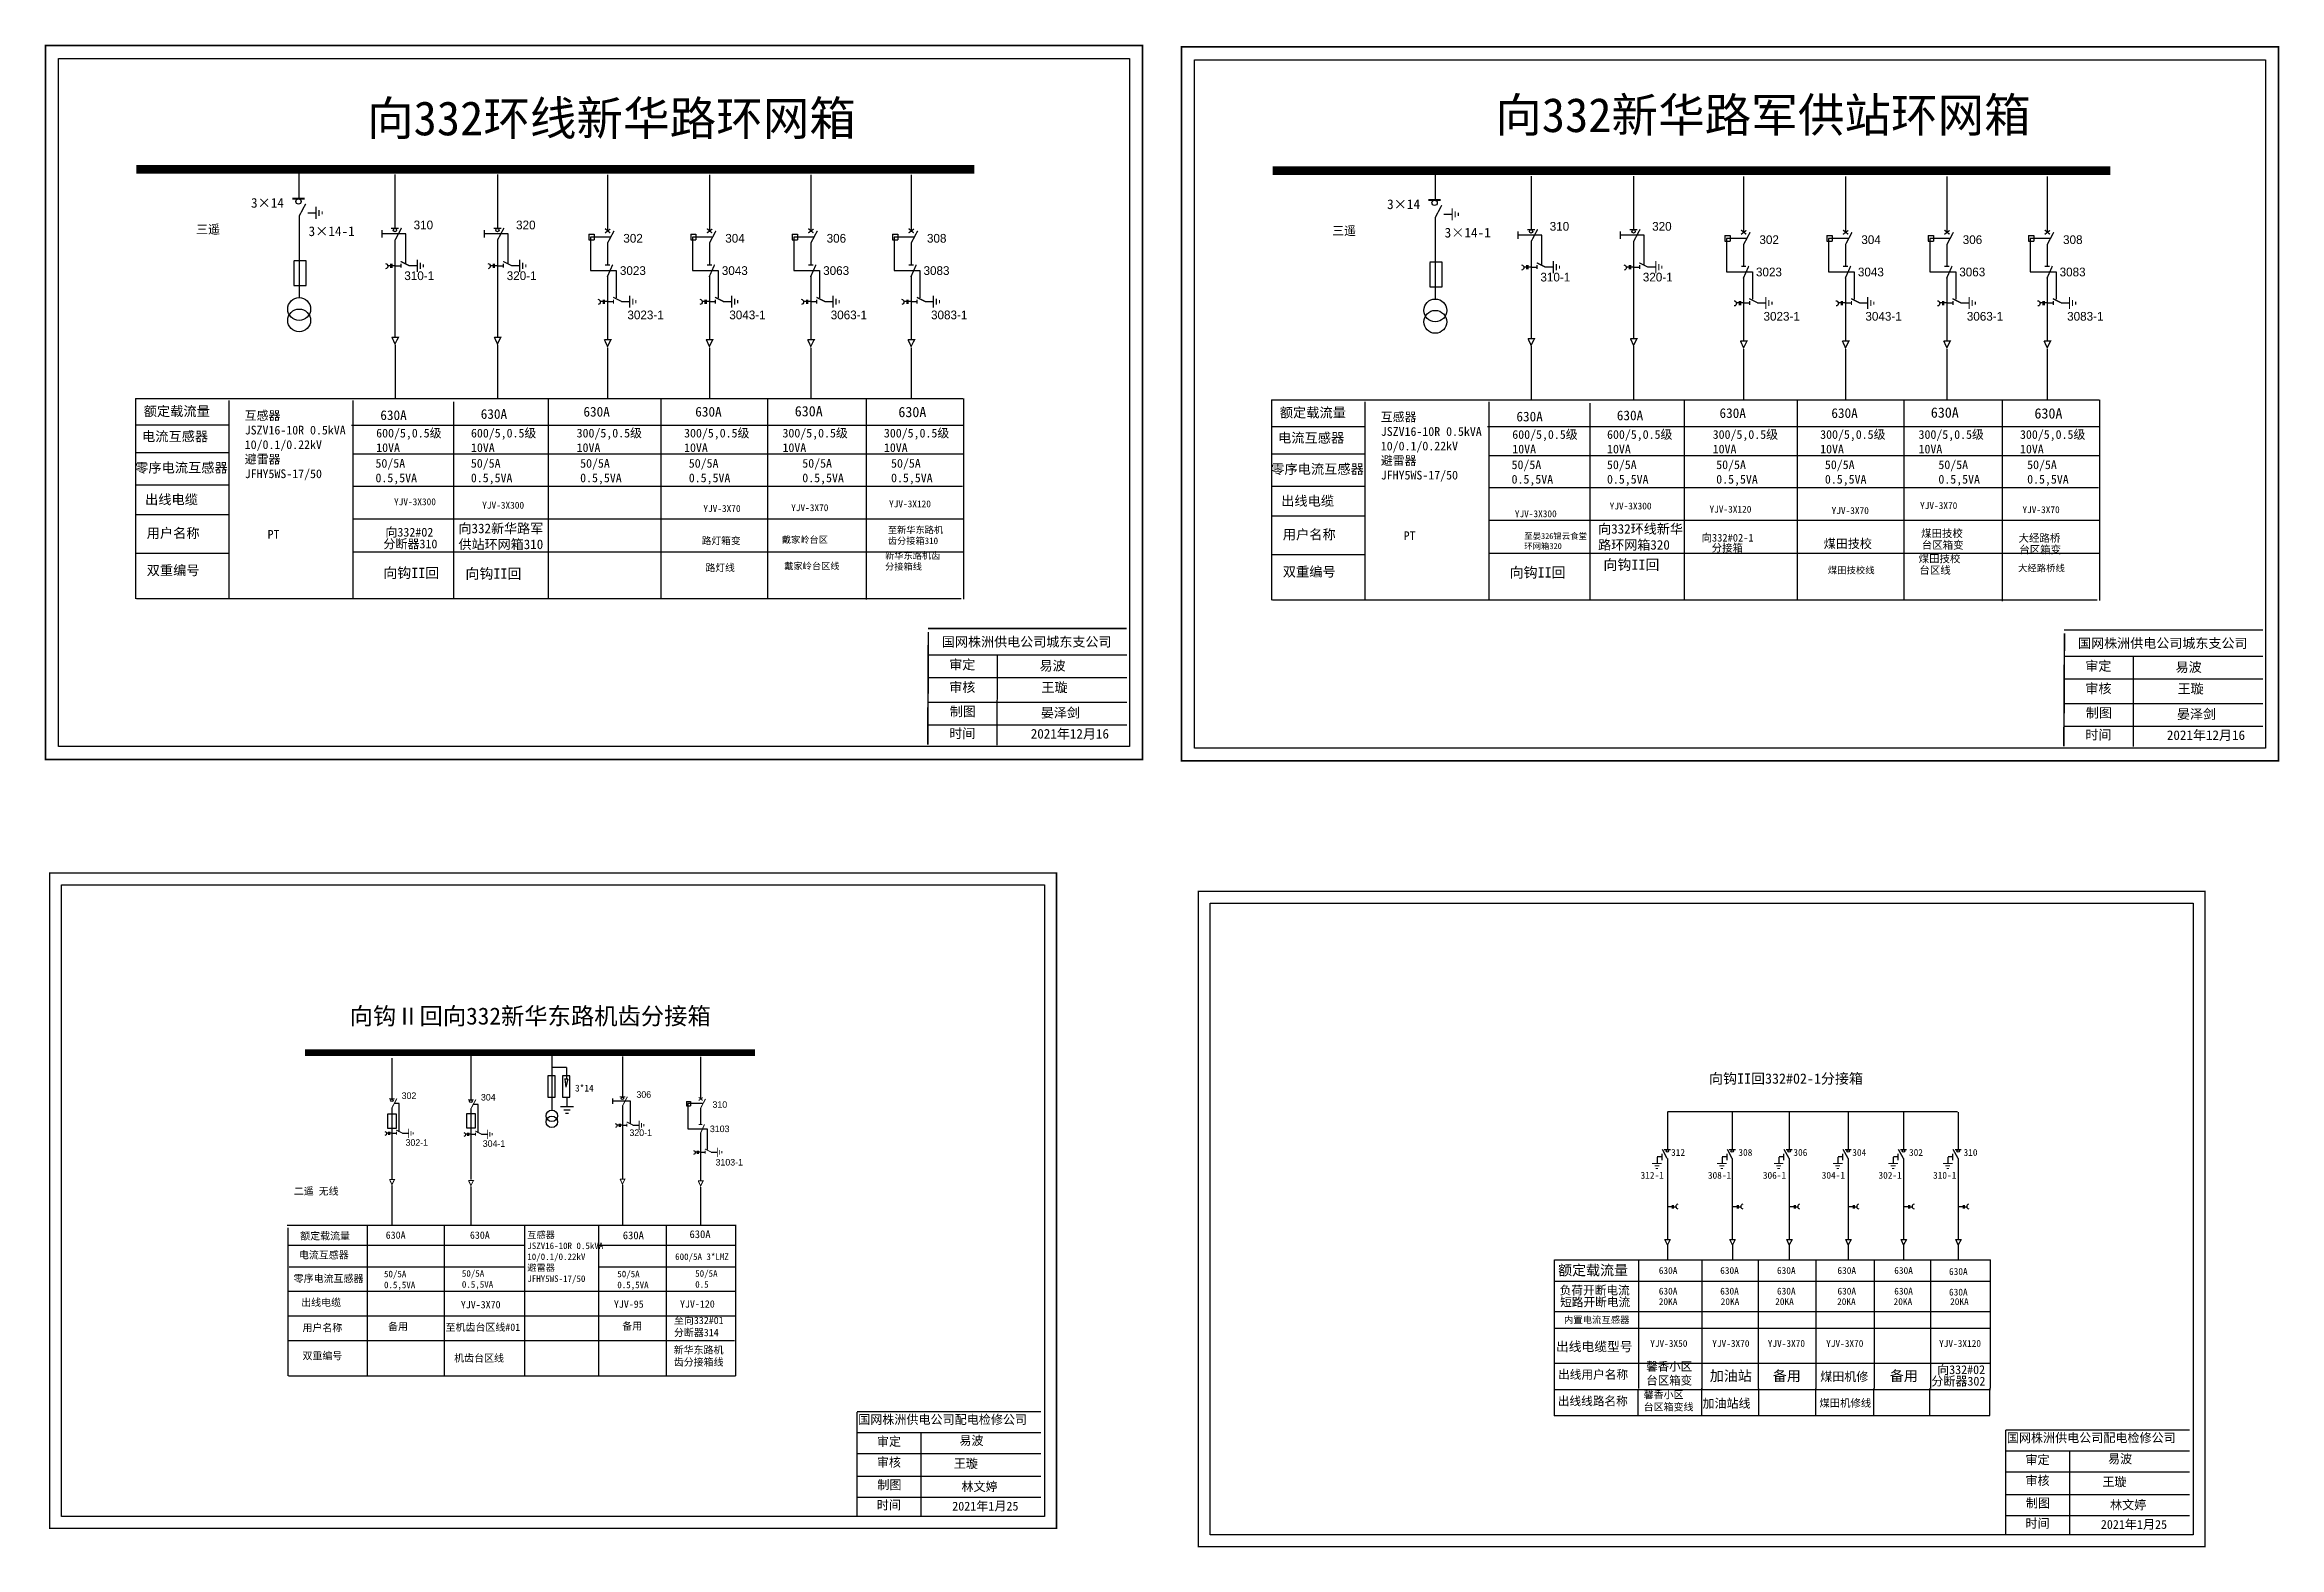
# Model space of a CAD drawing. Extents: x 540.1 to 639.8, y -249.6 to -182.5.
import ezdxf

# ---------------------------------------------------------------- set-up
doc = ezdxf.new("R2010")
doc.units = 0
doc.header["$LTSCALE"] = 0.774411
doc.linetypes.add('ACAD_ISO02W100', pattern=[15, 12, -3])
doc.linetypes.add('CENTER', pattern=[50.8, 31.75, -6.35, 6.35, -6.35])
doc.layers.get('0').update_dxf_attribs({"linetype": 'CONTINUOUS'})
doc.layers.get('DEFPOINTS').update_dxf_attribs({"linetype": 'CONTINUOUS'})
doc.layers.add('2', color=7, linetype='CONTINUOUS')
doc.styles.add('HZ', font='')
doc.styles.add('hztxt_txtstyle_0.00_0_0', font='simkai.ttf')
doc.styles.add('hztxt_txtstyle_1.80_0_0', font='', dxfattribs={"height": 1.8, "bigfont": 'hztxt.shx'})
doc.styles.add('hztxt_txtstyle_2.70_0_0', font='simkai.ttf', dxfattribs={"height": 2.7})
doc.styles.add('KaiTi_GB2312_txtstyle_1.09_0_0', font='simkai_0.ttf', dxfattribs={"height": 1.0944})
doc.styles.get("Standard").update_dxf_attribs({"font": '', "height": 2.5})
doc.styles.add('STYLE1', font='txt.shx', dxfattribs={"height": 2.6})
doc.styles.add('字体', font='simkai_0.ttf', dxfattribs={"height": 2.5})
doc.styles.get('HZ').set_extended_font_data('SimSun')
doc.styles.get('hztxt_txtstyle_1.80_0_0').set_extended_font_data('hztxt')
doc.styles.get('Standard').set_extended_font_data('SimSun')

msp = doc.modelspace()

# ---------------------------------------------------------------- texts
at = {"color": 0, "linetype": 'Continuous', "style": 'hztxt_txtstyle_2.70_0_0'}
for s, p in [('3×14', (549.293, -189.781)), ('3×14', (599.984, -189.842)), ('3×14-1', (551.862, -191.048)), ('3×14-1', (602.552, -191.11))]:
    msp.add_text(s, height=0.4327, dxfattribs=at).set_placement(p)
at = {"color": 0, "style": 'hztxt_txtstyle_1.80_0_0'}
for s, p in [('310', (556.55, -190.747)), ('320', (561.121, -190.747)), ('310', (607.241, -190.808)), ('320', (611.812, -190.808)), ('302', (565.907, -191.341)), ('304', (570.455, -191.341)), ('306', (574.978, -191.341)), ('308', (579.455, -191.341)), ('302', (616.598, -191.403)), ('304', (621.145, -191.403)), ('306', (625.669, -191.403)), ('308', (630.146, -191.403)), ('3023', (565.754, -192.783)), ('3043', (570.301, -192.783)), ('3063', (574.824, -192.783)), ('3083', (579.301, -192.783)), ('310-1', (556.135, -193.011)), ('320-1', (560.705, -193.011)), ('310-1', (606.825, -193.073)), ('320-1', (611.396, -193.073)), ('3023', (616.444, -192.845)), ('3043', (620.991, -192.845)), ('3063', (625.515, -192.845)), ('3083', (629.992, -192.845)), ('3023-1', (566.089, -194.761)), ('3043-1', (570.636, -194.761)), ('3063-1', (575.16, -194.761)), ('3083-1', (579.636, -194.761)), ('3023-1', (616.78, -194.823)), ('3043-1', (621.327, -194.823)), ('3063-1', (625.851, -194.823)), ('3083-1', (630.327, -194.823))]:
    msp.add_text(s, height=0.3894, dxfattribs=at).set_placement(p)
for s, height, p in [('YJV-3X300', 0.3054, (555.676, -203.058)), ('YJV-3X300', 0.3054, (559.61, -203.213)), ('YJV-3X70', 0.3054, (569.477, -203.357)), ('YJV-3X70', 0.3054, (573.395, -203.323)), ('YJV-3X120', 0.3054, (577.762, -203.152)), ('YJV-3X300', 0.3054, (605.684, -203.593)), ('YJV-3X300', 0.3054, (609.914, -203.248)), ('YJV-3X120', 0.3054, (614.37, -203.39)), ('YJV-3X70', 0.3054, (619.818, -203.451)), ('YJV-3X70', 0.3054, (623.765, -203.228)), ('YJV-3X70', 0.3054, (628.333, -203.411)), ('向332#02', 0.3927, (555.289, -204.46)), ('向332#02-1', 0.3417, (614.014, -204.682)), ('煤田技校', 0.3417, (623.811, -204.489)), ('大经路桥', 0.3417, (628.16, -204.697)), ('分断器310', 0.3927, (555.203, -204.983)), ('分接箱', 0.3417, (614.468, -205.136)), ('煤田技校', 0.3927, (619.469, -204.976)), ('煤田技校', 0.3417, (623.701, -205.611)), ('台区箱变', 0.3417, (623.844, -205.005)), ('台区箱变', 0.3417, (628.193, -205.213)), ('煤田技校线', 0.2981, (619.651, -206.107)), ('台区线', 0.3417, (623.735, -206.127)), ('大经路桥线', 0.2981, (628.137, -206.015)), ('3*14', 0.3054, (563.752, -229.225)), ('312', 0.3054, (612.656, -232.097)), ('308', 0.3054, (615.659, -232.097)), ('306', 0.3054, (618.113, -232.097)), ('304', 0.3054, (620.74, -232.097)), ('302', 0.3054, (623.271, -232.097)), ('310', 0.3054, (625.705, -232.097)), ('312-1', 0.3054, (611.294, -233.118)), ('308-1', 0.3054, (614.298, -233.118)), ('306-1', 0.3054, (616.751, -233.118)), ('304-1', 0.3054, (619.378, -233.118)), ('302-1', 0.3054, (621.909, -233.118)), ('310-1', 0.3054, (624.343, -233.118)), ('630A', 0.3054, (612.108, -237.366)), ('630A', 0.3054, (614.847, -237.366)), ('630A', 0.3054, (617.381, -237.366)), ('630A', 0.3054, (620.078, -237.366)), ('630A', 0.3054, (622.613, -237.366)), ('630A', 0.3054, (625.057, -237.41)), ('630A', 0.3054, (612.108, -238.286)), ('630A', 0.3054, (614.847, -238.286)), ('630A', 0.3054, (617.381, -238.286)), ('630A', 0.3054, (620.078, -238.286)), ('630A', 0.3054, (622.613, -238.286)), ('630A', 0.3054, (625.057, -238.33)), ('YJV-3X70', 0.3258, (558.656, -238.9)), ('20KA', 0.3054, (612.108, -238.754)), ('20KA', 0.3054, (614.869, -238.754)), ('20KA', 0.3054, (617.3, -238.754)), ('20KA', 0.3054, (620.062, -238.754)), ('20KA', 0.3054, (622.583, -238.754)), ('20KA', 0.3054, (625.104, -238.754)), ('YJV-3X50', 0.3054, (611.724, -240.621)), ('YJV-3X70', 0.3054, (614.492, -240.621)), ('YJV-3X70', 0.3054, (616.97, -240.621)), ('YJV-3X70', 0.3054, (619.575, -240.621)), ('YJV-3X120', 0.3054, (624.614, -240.621)), ('煤田机修', 0.3927, (619.313, -242.146)), ('分断器302', 0.3927, (624.271, -242.349)), ('向332#02', 0.3927, (624.528, -241.836)), ('加油站线', 0.3927, (614.058, -243.342)), ('煤田机修线', 0.3394, (619.271, -243.297))]:
    msp.add_text(s, height=height).set_placement(p)
for s, height, style, p in [('路灯箱变', 0.3181, 'HZ', (569.407, -204.8)), ('向钩II回', 0.4581, 'HZ', (555.195, -206.309)), ('向钩II回', 0.4581, 'HZ', (558.861, -206.34)), ('路灯线', 0.3181, 'HZ', (569.579, -206.005)), ('向钩II回', 0.4581, 'HZ', (605.451, -206.287)), ('向钩II回', 0.4581, 'HZ', (609.637, -205.942)), ('302', 0.2932, 'hztxt_txtstyle_1.80_0_0', (556.016, -229.559)), ('306', 0.2932, 'hztxt_txtstyle_1.80_0_0', (566.492, -229.505)), ('向钩II回332#02-1分接箱', 0.45812, 'HZ', (614.351, -228.876)), ('304', 0.2932, 'hztxt_txtstyle_1.80_0_0', (559.554, -229.627)), ('310', 0.2932, 'hztxt_txtstyle_1.80_0_0', (569.886, -229.953)), ('320-1', 0.2932, 'hztxt_txtstyle_1.80_0_0', (566.18, -231.21)), ('3103', 0.2932, 'hztxt_txtstyle_1.80_0_0', (569.77, -231.038)), ('302-1', 0.2932, 'hztxt_txtstyle_1.80_0_0', (556.19, -231.646)), ('304-1', 0.2932, 'hztxt_txtstyle_1.80_0_0', (559.635, -231.696)), ('3103-1', 0.2932, 'hztxt_txtstyle_1.80_0_0', (570.023, -232.528)), ('额定载流量', 0.4581, 'HZ', (607.613, -237.427)), ('负荷开断电流', 0.3818, 'HZ', (607.686, -238.287)), ('短路开断电流', 0.3818, 'HZ', (607.705, -238.815)), ('内置电流互感器', 0.298, 'HZ', (607.879, -239.563)), ('出线电缆型号', 0.4177, 'HZ', (607.518, -240.816)), ('出线用户名称', 0.3818, 'HZ', (607.613, -242.049)), ('加油站', 0.4581, 'HZ', (614.382, -242.146)), ('备用', 0.4581, 'HZ', (617.193, -242.146)), ('备用', 0.4581, 'HZ', (622.414, -242.146)), ('出线线路名称', 0.3818, 'HZ', (607.601, -243.233))]:
    msp.add_text(s, height=height, dxfattribs=dict(style=style)).set_placement(p)
at = {"color": 0, "linetype": 'Continuous', "attachment_point": 1}
for s, insert, char_height, width, style in [('{\\fSimSun|b0|i0|c134|p2;三遥}', (546.842, -190.551), 0.39098, 3.04179, 'hztxt_txtstyle_0.00_0_0'), ('{\\fSimSun|b0|i0|c134|p2;三遥}', (597.533, -190.613), 0.39098, 3.04179, 'hztxt_txtstyle_0.00_0_0'), ('{\\fSimSun|b0|i0|c134|p2;额定载流量}', (544.507, -198.646), 0.43272, 6.97599, 'hztxt_txtstyle_2.70_0_0'), ('\\A1;{\\fSimSun|b0|i0|c134|p2;互感器\\PJSZV16-10R 0.5kVA\\P10/0.1/0.22kV\\P避雷器\\PJFHY5WS-17/50}', (549.014, -198.863), 0.38945, 7.18117, 'hztxt_txtstyle_2.70_0_0'), ('{\\fSimSun|b0|i0|c134|p2;630A}', (555.064, -198.823), 0.43272, 6.97599, 'hztxt_txtstyle_2.70_0_0'), ('{\\fSimSun|b0|i0|c134|p2;630A}', (559.544, -198.772), 0.43272, 6.97599, 'hztxt_txtstyle_2.70_0_0'), ('{\\fSimSun|b0|i0|c134|p2;630A}', (564.126, -198.67), 0.43272, 6.97599, 'hztxt_txtstyle_2.70_0_0'), ('{\\fSimSun|b0|i0|c134|p2;630A}', (569.116, -198.67), 0.43272, 6.97599, 'hztxt_txtstyle_2.70_0_0'), ('{\\fSimSun|b0|i0|c134|p2;630A}', (573.555, -198.634), 0.45858, 3.68744, 'hztxt_txtstyle_0.00_0_0'), ('{\\fSimSun|b0|i0|c134|p2;630A}', (578.179, -198.67), 0.45858, 3.68744, 'hztxt_txtstyle_0.00_0_0'), ('{\\fSimSun|b0|i0|c134|p2;额定载流量}', (595.197, -198.708), 0.43272, 6.97599, 'hztxt_txtstyle_2.70_0_0'), ('\\A1;{\\fSimSun|b0|i0|c134|p2;互感器\\PJSZV16-10R 0.5kVA\\P10/0.1/0.22kV\\P避雷器\\PJFHY5WS-17/50}', (599.704, -198.925), 0.38945, 7.18117, 'hztxt_txtstyle_2.70_0_0'), ('{\\fSimSun|b0|i0|c134|p2;630A}', (605.755, -198.885), 0.43272, 6.97599, 'hztxt_txtstyle_2.70_0_0'), ('{\\fSimSun|b0|i0|c134|p2;630A}', (610.235, -198.834), 0.43272, 6.97599, 'hztxt_txtstyle_2.70_0_0'), ('{\\fSimSun|b0|i0|c134|p2;630A}', (614.817, -198.732), 0.43272, 6.97599, 'hztxt_txtstyle_2.70_0_0'), ('{\\fSimSun|b0|i0|c134|p2;630A}', (619.807, -198.732), 0.43272, 6.97599, 'hztxt_txtstyle_2.70_0_0'), ('{\\fSimSun|b0|i0|c134|p2;630A}', (624.245, -198.695), 0.45858, 3.68744, 'hztxt_txtstyle_0.00_0_0'), ('{\\fSimSun|b0|i0|c134|p2;630A}', (628.869, -198.732), 0.45858, 3.68744, 'hztxt_txtstyle_0.00_0_0'), ('{\\fSimSun|b0|i0|c134|p2;电流互感器}', (544.431, -199.771), 0.43272, 6.97599, 'hztxt_txtstyle_2.70_0_0'), ('\\A1;{\\fSimSun|b0|i0|c134|p2;600/5,0.5级\\P10VA}', (554.88, -199.646), 0.38945, 7.18117, 'hztxt_txtstyle_2.70_0_0'), ('\\A1;{\\fSimSun|b0|i0|c134|p2;600/5,0.5级\\P10VA}', (559.109, -199.646), 0.38945, 7.18117, 'hztxt_txtstyle_2.70_0_0'), ('\\A1;{\\fSimSun|b0|i0|c134|p2;300/5,0.5级\\P10VA}', (563.823, -199.646), 0.38945, 7.18117, 'hztxt_txtstyle_2.70_0_0'), ('\\A1;{\\fSimSun|b0|i0|c134|p2;300/5,0.5级\\P10VA}', (568.617, -199.646), 0.38945, 7.18117, 'hztxt_txtstyle_2.70_0_0'), ('\\A1;{\\fSimSun|b0|i0|c134|p2;300/5,0.5级\\P10VA}', (573.008, -199.646), 0.38945, 7.18117, 'hztxt_txtstyle_2.70_0_0'), ('\\A1;{\\fSimSun|b0|i0|c134|p2;300/5,0.5级\\P10VA}', (577.533, -199.646), 0.38945, 7.18117, 'hztxt_txtstyle_2.70_0_0'), ('{\\fSimSun|b0|i0|c134|p2;电流互感器}', (595.122, -199.833), 0.43272, 6.97599, 'hztxt_txtstyle_2.70_0_0'), ('\\A1;{\\fSimSun|b0|i0|c134|p2;600/5,0.5级\\P10VA}', (605.571, -199.708), 0.38945, 7.18117, 'hztxt_txtstyle_2.70_0_0'), ('\\A1;{\\fSimSun|b0|i0|c134|p2;600/5,0.5级\\P10VA}', (609.799, -199.708), 0.38945, 7.18117, 'hztxt_txtstyle_2.70_0_0'), ('\\A1;{\\fSimSun|b0|i0|c134|p2;300/5,0.5级\\P10VA}', (614.513, -199.708), 0.38945, 7.18117, 'hztxt_txtstyle_2.70_0_0'), ('\\A1;{\\fSimSun|b0|i0|c134|p2;300/5,0.5级\\P10VA}', (619.308, -199.708), 0.38945, 7.18117, 'hztxt_txtstyle_2.70_0_0'), ('\\A1;{\\fSimSun|b0|i0|c134|p2;300/5,0.5级\\P10VA}', (623.698, -199.708), 0.38945, 7.18117, 'hztxt_txtstyle_2.70_0_0'), ('\\A1;{\\fSimSun|b0|i0|c134|p2;300/5,0.5级\\P10VA}', (628.224, -199.708), 0.38945, 7.18117, 'hztxt_txtstyle_2.70_0_0'), ('{\\fSimSun|b0|i0|c134|p2;零序电流互感器}', (544.124, -201.167), 0.43272, 6.97599, 'hztxt_txtstyle_2.70_0_0'), ('{\\fSimSun|b0|i0|c134|p2;50/5A\\P0.5,5VA}', (554.848, -200.995), 0.38945, 6.97599, 'hztxt_txtstyle_2.70_0_0'), ('{\\fSimSun|b0|i0|c134|p2;50/5A\\P0.5,5VA}', (559.104, -200.995), 0.38945, 6.97599, 'hztxt_txtstyle_2.70_0_0'), ('{\\fSimSun|b0|i0|c134|p2;50/5A\\P0.5,5VA}', (563.98, -200.995), 0.38945, 6.97599, 'hztxt_txtstyle_2.70_0_0'), ('{\\fSimSun|b0|i0|c134|p2;50/5A\\P0.5,5VA}', (568.828, -200.995), 0.38945, 6.97599, 'hztxt_txtstyle_2.70_0_0'), ('{\\fSimSun|b0|i0|c134|p2;50/5A\\P0.5,5VA}', (573.892, -200.995), 0.38945, 6.97599, 'hztxt_txtstyle_2.70_0_0'), ('{\\fSimSun|b0|i0|c134|p2;50/5A\\P0.5,5VA}', (577.852, -200.995), 0.38945, 6.97599, 'hztxt_txtstyle_2.70_0_0'), ('{\\fSimSun|b0|i0|c134|p2;零序电流互感器}', (594.815, -201.228), 0.43272, 6.97599, 'hztxt_txtstyle_2.70_0_0'), ('{\\fSimSun|b0|i0|c134|p2;50/5A\\P0.5,5VA}', (605.539, -201.057), 0.38945, 6.97599, 'hztxt_txtstyle_2.70_0_0'), ('{\\fSimSun|b0|i0|c134|p2;50/5A\\P0.5,5VA}', (609.795, -201.057), 0.38945, 6.97599, 'hztxt_txtstyle_2.70_0_0'), ('{\\fSimSun|b0|i0|c134|p2;50/5A\\P0.5,5VA}', (614.67, -201.057), 0.38945, 6.97599, 'hztxt_txtstyle_2.70_0_0'), ('{\\fSimSun|b0|i0|c134|p2;50/5A\\P0.5,5VA}', (619.519, -201.057), 0.38945, 6.97599, 'hztxt_txtstyle_2.70_0_0'), ('{\\fSimSun|b0|i0|c134|p2;50/5A\\P0.5,5VA}', (624.583, -201.057), 0.38945, 6.97599, 'hztxt_txtstyle_2.70_0_0'), ('{\\fSimSun|b0|i0|c134|p2;50/5A\\P0.5,5VA}', (628.543, -201.057), 0.38945, 6.97599, 'hztxt_txtstyle_2.70_0_0'), ('{\\fSimSun|b0|i0|c134|p2;出线电缆}', (544.566, -202.586), 0.43272, 6.97599, 'hztxt_txtstyle_2.70_0_0'), ('{\\fSimSun|b0|i0|c134|p2;出线电缆}', (595.257, -202.648), 0.43272, 6.97599, 'hztxt_txtstyle_2.70_0_0'), ('{\\fSimSun|b0|i0|c134|p2;用户名称}', (544.64, -204.087), 0.43272, 6.97599, 'hztxt_txtstyle_2.70_0_0'), ('{\\fSimSun|b0|i0|c134|p2;PT}', (550.033, -204.165), 0.39098, 3.04179, 'hztxt_txtstyle_0.00_0_0'), ('{\\fSimSun|b0|i0|c134|p2;用户名称}', (595.331, -204.148), 0.43272, 6.97599, 'hztxt_txtstyle_2.70_0_0'), ('{\\fSimSun|b0|i0|c134|p2;PT}', (600.724, -204.226), 0.39098, 3.04179, 'hztxt_txtstyle_0.00_0_0'), ('{\\fSimSun|b0|i0|c134|p54;至晏326锦云食堂环网箱320}', (606.103, -204.302), 0.26835, 2.80746, 'STYLE1'), ('{\\fSimSun|b0|i0|c134|p2;双重编号}', (544.64, -205.748), 0.43272, 6.97599, 'hztxt_txtstyle_2.70_0_0'), ('{\\fSimSun|b0|i0|c134|p2;双重编号}', (595.331, -205.81), 0.43272, 6.97599, 'hztxt_txtstyle_2.70_0_0'), ('国网株洲供电公司城东支公司', (580.121, -208.942), 0.42686, 11.67011, '字体'), ('国网株洲供电公司城东支公司', (630.811, -209.004), 0.42686, 11.67011, '字体'), ('\\f\uffbfﾬￌﾣﾤ_GB2312|b0|i0|c134|p49;审定', (580.449, -209.958), 0.42686, 3.33827, '字体'), ('易波', (584.476, -210.008), 0.4269, 3.33827, '字体'), ('\\f\uffbfﾬￌﾣﾤ_GB2312|b0|i0|c134|p49;审定', (631.139, -210.02), 0.42686, 3.33827, '字体'), ('易波', (635.167, -210.07), 0.4269, 3.33827, '字体'), ('\\f\uffbfﾬￌﾣﾤ_GB2312|b0|i0|c134|p49;审核', (580.449, -210.964), 0.42686, 3.33827, '字体'), ('\\f\uffbfﾬￌﾣﾤ_GB2312|b0|i0|c134|p49;审核', (631.139, -211.025), 0.42686, 3.33827, '字体'), ('\\f\uffbfﾬￌﾣﾤ_GB2312|b0|i0|c134|p49;制图', (580.472, -212.048), 0.42686, 3.33827, '字体'), ('\\f\uffbfﾬￌﾣﾤ_GB2312|b0|i0|c134|p49;制图', (631.162, -212.11), 0.42686, 3.33827, '字体'), ('\\f\uffbfﾬￌﾣﾤ_GB2312|b0|i0|c134|p49;时间', (580.449, -213.027), 0.42686, 3.33827, '字体'), ('\\f\uffbfﾬￌﾣﾤ_GB2312|b0|i0|c134|p49;时间', (631.139, -213.089), 0.42686, 3.33827, '字体'), ('{\\fSimSun|b0|i0|c134|p2;向钩Ⅱ回向332新华东路机齿分接箱}', (553.695, -225.475), 0.76231, 18.3769, 'STYLE1'), ('国网株洲供电公司配电检修公司', (576.385, -243.668), 0.39464, 10.78918, '字体'), ('\\f\uffbfﾬￌﾣﾤ_GB2312|b0|i0|c134|p49;审定', (577.218, -244.648), 0.39464, 3.08628, '字体'), ('易波', (580.9, -244.607), 0.3946, 3.08628, '字体'), ('国网株洲供电公司配电检修公司', (627.635, -244.484), 0.39464, 10.78918, '字体'), ('\\f\uffbfﾬￌﾣﾤ_GB2312|b0|i0|c134|p49;审核', (577.218, -245.578), 0.39464, 3.08628, '字体'), ('王璇', (580.65, -245.632), 0.3946, 3.08628, '字体'), ('\\f\uffbfﾬￌﾣﾤ_GB2312|b0|i0|c134|p49;审定', (628.467, -245.464), 0.39464, 3.08628, '字体'), ('易波', (632.15, -245.423), 0.3946, 3.08628, '字体'), ('\\f\uffbfﾬￌﾣﾤ_GB2312|b0|i0|c134|p49;制图', (577.239, -246.58), 0.39464, 3.08628, '字体'), ('林文婷', (580.994, -246.663), 0.3946, 3.08628, '字体'), ('\\f\uffbfﾬￌﾣﾤ_GB2312|b0|i0|c134|p49;审核', (628.467, -246.394), 0.39464, 3.08628, '字体'), ('王璇', (631.9, -246.448), 0.3946, 3.08628, '字体'), ('\\f\uffbfﾬￌﾣﾤ_GB2312|b0|i0|c134|p49;时间', (577.218, -247.485), 0.39464, 3.08628, '字体'), ('2021年1月25', (580.581, -247.532), 0.3946, 5.77252, '字体'), ('\\f\uffbfﾬￌﾣﾤ_GB2312|b0|i0|c134|p49;制图', (628.489, -247.396), 0.39464, 3.08628, '字体'), ('\\f\uffbfﾬￌﾣﾤ_GB2312|b0|i0|c134|p49;时间', (628.467, -248.302), 0.39464, 3.08628, '字体'), ('林文婷', (632.244, -247.479), 0.3946, 3.08628, '字体'), ('2021年1月25', (631.831, -248.348), 0.3946, 5.77252, '字体')]:
    msp.add_mtext(s, dxfattribs=dict(at, insert=insert, char_height=char_height, width=width, style=style))
at = {"color": 7, "linetype": 'Continuous', "attachment_point": 1, "style": 'KaiTi_GB2312_txtstyle_1.09_0_0'}
for s, insert, char_height, width in [('{\\C256;向332新华路军供站环网箱}310', (558.551, -203.88), 0.42686, 3.98657), ('向332环线新华路环网箱320', (609.401, -203.902), 0.42686, 3.98657), ('王璇', (584.563, -210.973), 0.4269, 3.33827), ('王璇', (635.254, -211.034), 0.4269, 3.33827), ('晏泽剑', (584.534, -212.105), 0.4269, 3.33827), ('晏泽剑', (635.225, -212.167), 0.4269, 3.33827), ('2021年12月16', (584.087, -213.045), 0.4269, 6.24384), ('2021年12月16', (634.778, -213.107), 0.4269, 6.24384)]:
    msp.add_mtext(s, dxfattribs=dict(at, insert=insert, char_height=char_height, width=width))
at = {"color": 1, "linetype": 'Continuous', "char_height": 0.2932, "width": 2.71422, "attachment_point": 1, "style": '字体'}
for s, insert in [('{\\fSimSun|b0|i0|c134|p2;\\C256;至新华东路机齿分接箱310}', (577.71, -204.013)), ('{\\fSimSun|b0|i0|c134|p2;\\C256;新华东路机齿分接箱线}', (577.587, -205.16))]:
    msp.add_mtext(s, dxfattribs=dict(at, insert=insert))
at = {"color": 1, "linetype": 'Continuous', "attachment_point": 1, "style": '字体'}
for s, insert, char_height in [('{\\C256;戴家岭台区}', (572.98, -204.451), 0.2932), ('{\\C256;戴家岭台区线}', (573.089, -205.628), 0.2932), ('{\\f\uffbfﾬￌﾣﾤ_GB2312|b0|i0|c134|p49;\\C256;馨香小区\\P台区箱变}', (611.549, -241.308), 0.37464), ('{\\f\uffbfﾬￌﾣﾤ_GB2312|b0|i0|c134|p49;\\C256;馨香小区\\P台区箱变线}', (611.434, -242.594), 0.32577)]:
    msp.add_mtext(s, dxfattribs=dict(at, insert=insert, char_height=char_height))
at = {"linetype": 'Continuous', "attachment_point": 1}
for s, insert, char_height, width, style in [('{\\fSimSun|b0|i0|c134|p2;二遥 无线}', (551.202, -233.509), 0.32577, 5.25189, 'hztxt_txtstyle_2.70_0_0'), ('{\\fSimSun|b0|i0|c134|p2;额定载流量}', (551.488, -235.508), 0.32577, 5.25189, 'hztxt_txtstyle_2.70_0_0'), ('{\\fSimSun|b0|i0|c134|p2;630A}', (555.305, -235.471), 0.32577, 5.25189, 'hztxt_txtstyle_2.70_0_0'), ('{\\fSimSun|b0|i0|c134|p2;630A}', (559.061, -235.471), 0.32577, 5.25189, 'hztxt_txtstyle_2.70_0_0'), ('\\A1;{\\fSimSun|b0|i0|c134|p2;互感器\\PJSZV16-10R 0.5kVA\\P10/0.1/0.22kV\\P避雷器\\PJFHY5WS-17/50}', (561.622, -235.475), 0.2932, 5.40635, 'hztxt_txtstyle_2.70_0_0'), ('{\\fSimSun|b0|i0|c134|p2;630A}', (565.884, -235.471), 0.34524, 2.7761, 'hztxt_txtstyle_0.00_0_0'), ('{\\fSimSun|b0|i0|c134|p2;630A}', (568.86, -235.421), 0.34524, 2.7761, 'hztxt_txtstyle_0.00_0_0'), ('{\\fSimSun|b0|i0|c134|p2;电流互感器}', (551.432, -236.355), 0.32577, 5.25189, 'hztxt_txtstyle_2.70_0_0'), ('{\\fSimSun|b0|i0|c134|p2;50/5A\\P0.5,5VA}', (555.228, -237.221), 0.2932, 5.25189, 'hztxt_txtstyle_2.70_0_0'), ('{\\fSimSun|b0|i0|c134|p2;50/5A\\P0.5,5VA}', (558.704, -237.199), 0.2932, 5.25189, 'hztxt_txtstyle_2.70_0_0'), ('{\\fSimSun|b0|i0|c134|p2;50/5A\\P0.5,5VA}', (565.638, -237.221), 0.2932, 5.25189, 'hztxt_txtstyle_2.70_0_0'), ('\\A1;{\\fSimSun|b0|i0|c134|p2;600/5A 3*LMZ}', (568.22, -236.449), 0.2932, 5.40635, 'hztxt_txtstyle_2.70_0_0'), ('{\\fSimSun|b0|i0|c134|p2;50/5A\\P0.5}', (569.114, -237.199), 0.2932, 5.25189, 'hztxt_txtstyle_2.70_0_0'), ('{\\fSimSun|b0|i0|c134|p2;零序电流互感器}', (551.2, -237.406), 0.32577, 5.25189, 'hztxt_txtstyle_2.70_0_0'), ('{\\fSimSun|b0|i0|c134|p2;出线电缆}', (551.533, -238.475), 0.32577, 5.25189, 'hztxt_txtstyle_2.70_0_0'), ('{\\fSimSun|b0|i0|c134|p2;YJV-95}', (565.486, -238.549), 0.32577, 5.25189, 'hztxt_txtstyle_2.70_0_0'), ('{\\fSimSun|b0|i0|c134|p2;至向332#01分断器314}', (568.164, -239.276), 0.32577, 2.41628, 'hztxt_txtstyle_2.70_0_0'), ('{\\fSimSun|b0|i0|c134|p2;YJV-120}', (568.435, -238.543), 0.32577, 5.25189, 'hztxt_txtstyle_2.70_0_0'), ('{\\fSimSun|b0|i0|c134|p2;用户名称}', (551.589, -239.604), 0.32577, 5.25189, 'hztxt_txtstyle_2.70_0_0'), ('{\\fSimSun|b0|i0|c134|p2;备用}', (555.41, -239.55), 0.32577, 3.13341, 'hztxt_txtstyle_2.70_0_0'), ('{\\fSimSun|b0|i0|c134|p2;至机齿台区线#01}', (557.975, -239.581), 0.32577, 3.55387, 'hztxt_txtstyle_2.70_0_0'), ('{\\fSimSun|b0|i0|c134|p2;备用}', (565.859, -239.529), 0.32577, 3.13341, 'hztxt_txtstyle_2.70_0_0'), ('{\\fSimSun|b0|i0|c134|p2;双重编号}', (551.589, -240.855), 0.32577, 5.25189, 'hztxt_txtstyle_2.70_0_0'), ('{\\fSimSun|b0|i0|c134|p2;机齿台区线}', (558.36, -240.959), 0.32577, 5.25189, 'hztxt_txtstyle_2.70_0_0'), ('{\\fSimSun|b0|i0|c134|p2;新华东路机齿分接箱线}', (568.155, -240.595), 0.32577, 2.50672, 'hztxt_txtstyle_2.70_0_0')]:
    msp.add_mtext(s, dxfattribs=dict(at, insert=insert, char_height=char_height, width=width, style=style))
at = {"layer": 'DEFPOINTS', "color": 0, "char_height": 1.5236, "width": 33.45617, "attachment_point": 1, "style": 'hztxt_txtstyle_0.00_0_0'}
for s, insert in [('{\\fKaiTi_GB2312|b0|i0|c134|p49;\\C256;向332环线新华路环网箱}', (554.471, -185.029)), ('{\\fKaiTi_GB2312|b0|i0|c134|p49;\\C256;向332新华路军供站环网箱}', (604.81, -184.883))]:
    msp.add_mtext(s, dxfattribs=dict(at, insert=insert))

# ---------------------------------------------------------------- blocks, each defined once
blk = doc.blocks.new('JD')
for points in [[(-2, 0.2), (-2, -0.2), (2, 0.2), (2, -0.2)], [(1, -1.2), (1, -0.8), (-1, -1.2), (-1, -0.8)], [(-0.5, -1.8), (-0.5, -2.2), (0.5, -1.8), (0.5, -2.2)]]:
    blk.add_trace(points)

# ---------------------------------------------------------------- linework, layer by layer
at = {"color": 0}
for p, q in [((551.434, -188.072), (551.434, -189.355)), ((555.718, -188.307), (555.718, -190.691)), ((560.289, -188.307), (560.289, -190.691)), ((565.199, -188.321), (565.199, -190.823)), ((569.746, -188.321), (569.746, -190.823)), ((574.269, -188.321), (574.269, -190.823)), ((578.746, -188.321), (578.746, -190.823)), ((602.124, -188.134), (602.124, -189.417)), ((606.409, -188.369), (606.409, -190.753)), ((610.98, -188.369), (610.98, -190.753)), ((615.89, -188.382), (615.89, -190.885)), ((620.437, -188.382), (620.437, -190.885)), ((624.96, -188.382), (624.96, -190.885)), ((629.437, -188.382), (629.437, -190.885)), ((551.44, -190.149), (551.44, -193.786)), ((551.823, -190.004), (552.19, -190.004)), ((602.131, -190.21), (602.131, -193.848)), ((602.514, -190.066), (602.881, -190.066)), ((555.718, -191.222), (555.718, -195.552)), ((560.289, -191.222), (560.289, -195.552)), ((564.368, -190.958), (564.601, -190.958)), ((564.368, -190.958), (564.368, -191.218)), ((564.368, -191.218), (564.601, -191.218)), ((564.601, -190.958), (564.601, -191.218)), ((565.199, -191.354), (565.199, -192.32)), ((568.915, -190.958), (569.149, -190.958)), ((568.915, -190.958), (568.915, -191.218)), ((568.915, -191.218), (569.149, -191.218)), ((569.149, -190.958), (569.149, -191.218)), ((569.746, -191.354), (569.746, -192.32)), ((573.438, -190.958), (573.672, -190.958)), ((573.438, -190.958), (573.438, -191.218)), ((573.438, -191.218), (573.672, -191.218)), ((573.672, -190.958), (573.672, -191.218)), ((574.269, -191.354), (574.269, -192.32)), ((577.915, -190.958), (578.149, -190.958)), ((577.915, -190.958), (577.915, -191.218)), ((577.915, -191.218), (578.149, -191.218)), ((578.149, -190.958), (578.149, -191.218)), ((578.746, -191.354), (578.746, -192.32)), ((606.409, -191.284), (606.409, -195.614)), ((610.98, -191.284), (610.98, -195.614)), ((615.058, -191.02), (615.292, -191.02)), ((615.058, -191.02), (615.058, -191.279)), ((615.058, -191.279), (615.292, -191.279)), ((615.292, -191.02), (615.292, -191.279)), ((615.89, -191.416), (615.89, -192.381)), ((619.606, -191.02), (619.839, -191.02)), ((619.606, -191.02), (619.606, -191.279)), ((619.606, -191.279), (619.839, -191.279)), ((619.839, -191.02), (619.839, -191.279)), ((620.437, -191.416), (620.437, -192.381)), ((624.129, -191.02), (624.363, -191.02)), ((624.129, -191.02), (624.129, -191.279)), ((624.129, -191.279), (624.363, -191.279)), ((624.363, -191.02), (624.363, -191.279)), ((624.96, -191.416), (624.96, -192.381)), ((628.606, -191.02), (628.839, -191.02)), ((628.606, -191.02), (628.606, -191.279)), ((628.606, -191.279), (628.839, -191.279)), ((628.839, -191.02), (628.839, -191.279)), ((629.437, -191.416), (629.437, -192.381)), ((555.718, -192.372), (555.988, -192.372)), ((556.34, -192.365), (556.707, -192.365)), ((560.289, -192.372), (560.558, -192.372)), ((560.91, -192.365), (561.277, -192.365)), ((607.031, -192.426), (607.397, -192.426)), ((611.601, -192.426), (611.968, -192.426)), ((565.199, -192.803), (565.199, -195.653)), ((569.746, -192.803), (569.746, -195.653)), ((574.269, -192.803), (574.269, -195.653)), ((578.746, -192.803), (578.746, -195.653)), ((606.409, -192.434), (606.679, -192.434)), ((610.98, -192.434), (611.249, -192.434)), ((615.89, -192.864), (615.89, -195.714)), ((620.437, -192.864), (620.437, -195.714)), ((624.96, -192.864), (624.96, -195.714)), ((629.437, -192.864), (629.437, -195.714)), ((565.199, -193.973), (565.468, -193.973)), ((565.82, -193.965), (566.187, -193.965)), ((569.746, -193.973), (570.015, -193.973)), ((570.367, -193.965), (570.734, -193.965)), ((574.269, -193.973), (574.539, -193.973)), ((574.891, -193.965), (575.258, -193.965)), ((578.746, -193.973), (579.016, -193.973)), ((579.368, -193.965), (579.734, -193.965)), ((615.89, -194.034), (616.159, -194.034)), ((616.511, -194.027), (616.878, -194.027)), ((620.437, -194.034), (620.706, -194.034)), ((621.058, -194.027), (621.425, -194.027)), ((624.96, -194.034), (625.23, -194.034)), ((625.582, -194.027), (625.949, -194.027)), ((629.437, -194.034), (629.706, -194.034)), ((630.058, -194.027), (630.425, -194.027)), ((548.337, -199.492), (544.161, -199.492)), ((599.027, -199.554), (594.852, -199.554)), ((548.321, -200.72), (544.146, -200.72)), ((599.012, -200.782), (594.836, -200.782)), ((548.321, -202.169), (544.146, -202.169)), ((599.012, -202.231), (594.836, -202.231)), ((548.305, -203.492), (544.13, -203.492)), ((598.996, -203.553), (594.821, -203.553)), ((548.32, -205.211), (544.145, -205.211)), ((599.011, -205.273), (594.836, -205.273))]:
    msp.add_line(p, q, dxfattribs=at)
at = {"color": 0, "linetype": 'ACAD_ISO02W100'}
for p, q in [((565.316, -191.094), (564.442, -191.094)), ((564.442, -191.094), (564.442, -192.58)), ((569.863, -191.094), (568.989, -191.094)), ((568.989, -191.094), (568.989, -192.58)), ((574.386, -191.094), (573.513, -191.094)), ((573.513, -191.094), (573.513, -192.58)), ((578.863, -191.094), (577.989, -191.094)), ((577.989, -191.094), (577.989, -192.58)), ((616.006, -191.155), (615.133, -191.155)), ((615.133, -191.155), (615.133, -192.641)), ((620.554, -191.155), (619.68, -191.155)), ((619.68, -191.155), (619.68, -192.641)), ((625.077, -191.155), (624.204, -191.155)), ((624.204, -191.155), (624.204, -192.641)), ((629.554, -191.155), (628.68, -191.155)), ((628.68, -191.155), (628.68, -192.641)), ((564.442, -192.58), (565.594, -192.58)), ((565.594, -192.58), (565.594, -193.806)), ((568.989, -192.58), (570.142, -192.58)), ((570.142, -192.58), (570.142, -193.806)), ((573.513, -192.58), (574.665, -192.58)), ((574.665, -192.58), (574.665, -193.806)), ((577.989, -192.58), (579.142, -192.58)), ((579.142, -192.58), (579.142, -193.806)), ((615.133, -192.641), (616.285, -192.641)), ((616.285, -192.641), (616.285, -193.867)), ((619.68, -192.641), (620.832, -192.641)), ((620.832, -192.641), (620.832, -193.867)), ((624.204, -192.641), (625.356, -192.641)), ((625.356, -192.641), (625.356, -193.867)), ((628.68, -192.641), (629.832, -192.641)), ((629.832, -192.641), (629.832, -193.867))]:
    msp.add_line(p, q, dxfattribs=at)
at = {"color": 0, "linetype": 'CENTER'}
for p, q in [((555.72, -195.903), (555.72, -198.296)), ((560.29, -195.903), (560.29, -198.296)), ((565.2, -196.035), (565.2, -198.283)), ((569.747, -196.035), (569.747, -198.283)), ((574.271, -196.035), (574.271, -198.283)), ((578.748, -196.035), (578.748, -198.283)), ((606.411, -195.964), (606.411, -198.358)), ((610.981, -195.964), (610.981, -198.358)), ((615.891, -196.097), (615.891, -198.345)), ((620.438, -196.097), (620.438, -198.345)), ((624.962, -196.097), (624.962, -198.345)), ((629.438, -196.097), (629.438, -198.345))]:
    msp.add_line(p, q, dxfattribs=at)
at = {"color": 0, "linetype": 'Continuous'}
for p, q in [((544.137, -198.29), (581.059, -198.29)), ((544.153, -207.239), (544.153, -198.29)), ((548.299, -198.387), (548.299, -207.238)), ((553.841, -198.387), (553.841, -207.238)), ((562.556, -198.307), (562.556, -207.237)), ((567.585, -198.307), (567.585, -207.237)), ((572.344, -198.314), (572.344, -207.243)), ((576.738, -198.344), (576.738, -207.273)), ((581.081, -198.296), (581.081, -207.245)), ((594.828, -198.352), (631.75, -198.352)), ((594.844, -207.301), (594.844, -198.352)), ((613.247, -198.369), (613.247, -207.299)), ((618.276, -198.369), (618.276, -207.299)), ((623.034, -198.375), (623.034, -207.305)), ((627.429, -198.405), (627.429, -207.335)), ((631.772, -198.358), (631.772, -207.307)), ((558.333, -198.446), (558.333, -207.232)), ((598.989, -198.449), (598.989, -207.299)), ((604.531, -198.449), (604.531, -207.299)), ((609.024, -198.508), (609.024, -207.294)), ((553.773, -199.486), (581.072, -199.486)), ((604.464, -199.547), (631.762, -199.547)), ((553.841, -200.771), (581.081, -200.771)), ((604.531, -200.833), (631.772, -200.833)), ((553.841, -202.207), (581.036, -202.207)), ((604.531, -202.269), (631.727, -202.269)), ((553.841, -203.662), (581.11, -203.662)), ((604.531, -203.724), (631.801, -203.724)), ((553.841, -205.142), (581.072, -205.142)), ((604.531, -205.203), (631.762, -205.203)), ((580.977, -207.239), (544.182, -207.239)), ((631.668, -207.301), (594.873, -207.301)), ((579.496, -209.737), (588.369, -209.737)), ((582.583, -209.718), (582.575, -213.769)), ((630.186, -209.798), (639.06, -209.798)), ((633.274, -209.78), (633.266, -213.831)), ((579.496, -210.747), (588.369, -210.747)), ((630.186, -210.809), (639.06, -210.809)), ((579.496, -211.85), (588.369, -211.85)), ((630.186, -211.912), (639.06, -211.912)), ((579.496, -212.861), (588.369, -212.861)), ((630.186, -212.922), (639.06, -212.922)), ((576.337, -243.507), (584.54, -243.507)), ((576.337, -244.443), (584.54, -244.443)), ((579.184, -244.449), (579.184, -248.171)), ((627.586, -244.323), (635.79, -244.323)), ((627.586, -245.259), (635.79, -245.259)), ((630.434, -245.265), (630.434, -248.987)), ((576.337, -245.378), (584.54, -245.378)), ((627.586, -246.194), (635.79, -246.194)), ((576.337, -246.397), (584.54, -246.397)), ((627.586, -247.213), (635.79, -247.213)), ((576.337, -247.331), (584.54, -247.331)), ((627.586, -248.148), (635.79, -248.148))]:
    msp.add_line(p, q, dxfattribs=at)
for p, q in [((555.581, -227.735), (555.581, -229.547)), ((559.104, -227.588), (559.104, -229.59)), ((565.866, -227.669), (565.866, -229.463)), ((569.353, -227.679), (569.353, -229.563)), ((555.581, -229.947), (555.581, -233.116)), ((559.104, -229.99), (559.104, -233.159)), ((563.379, -229.501), (563.379, -229.901)), ((565.866, -229.863), (565.866, -233.123)), ((568.727, -229.665), (568.903, -229.665)), ((568.727, -229.665), (568.727, -229.86)), ((568.727, -229.86), (568.903, -229.86)), ((568.903, -229.665), (568.903, -229.86)), ((569.353, -229.963), (569.353, -230.689)), ((612.489, -230.148), (612.489, -231.779)), ((615.387, -230.148), (615.387, -231.779)), ((617.924, -230.148), (617.924, -231.779)), ((620.559, -230.148), (620.559, -231.779)), ((623.029, -230.148), (623.029, -231.779)), ((625.468, -230.148), (625.468, -231.779)), ((555.581, -231.089), (555.784, -231.089)), ((556.049, -231.083), (556.325, -231.083)), ((559.104, -231.132), (559.307, -231.132)), ((559.572, -231.126), (559.849, -231.126)), ((565.866, -230.729), (566.069, -230.729)), ((566.334, -230.723), (566.61, -230.723)), ((569.353, -231.053), (569.353, -233.199)), ((569.353, -231.934), (569.556, -231.934)), ((569.821, -231.928), (570.097, -231.928)), ((612.031, -232.15), (612.031, -232.438)), ((612.354, -231.812), (612.624, -231.812)), ((612.489, -232.222), (612.489, -235.826)), ((614.929, -232.15), (614.929, -232.438)), ((615.252, -231.812), (615.523, -231.812)), ((615.387, -232.222), (615.387, -235.826)), ((617.466, -232.15), (617.466, -232.438)), ((617.789, -231.812), (618.059, -231.812)), ((617.924, -232.222), (617.924, -235.826)), ((620.101, -232.15), (620.101, -232.438)), ((620.424, -231.812), (620.694, -231.812)), ((620.559, -232.222), (620.559, -235.826)), ((622.571, -232.15), (622.571, -232.438)), ((622.894, -231.812), (623.165, -231.812)), ((623.029, -232.222), (623.029, -235.826)), ((625.01, -232.15), (625.01, -232.438)), ((625.333, -231.812), (625.603, -231.812)), ((625.468, -232.222), (625.468, -235.826)), ((612.722, -234.441), (612.722, -234.293)), ((612.768, -234.441), (612.768, -234.293)), ((615.621, -234.441), (615.621, -234.293)), ((615.666, -234.441), (615.666, -234.293)), ((618.157, -234.441), (618.157, -234.293)), ((618.203, -234.441), (618.203, -234.293)), ((620.792, -234.441), (620.792, -234.293)), ((620.838, -234.441), (620.838, -234.293)), ((623.263, -234.441), (623.263, -234.293)), ((623.308, -234.441), (623.308, -234.293)), ((625.701, -234.441), (625.701, -234.293)), ((625.747, -234.441), (625.747, -234.293)), ((612.716, -234.366), (612.499, -234.366)), ((612.768, -234.373), (612.87, -234.373)), ((615.615, -234.366), (615.398, -234.366)), ((615.666, -234.373), (615.769, -234.373)), ((618.151, -234.366), (617.934, -234.366)), ((618.203, -234.373), (618.305, -234.373)), ((620.786, -234.366), (620.569, -234.366)), ((620.838, -234.373), (620.941, -234.373)), ((623.257, -234.366), (623.04, -234.366)), ((623.308, -234.373), (623.411, -234.373)), ((625.695, -234.366), (625.478, -234.366)), ((625.747, -234.373), (625.849, -234.373)), ((612.379, -235.824), (612.618, -235.824)), ((612.493, -236.065), (612.382, -235.824)), ((612.618, -235.824), (612.493, -236.065)), ((615.277, -235.824), (615.517, -235.824)), ((615.391, -236.065), (615.28, -235.824)), ((615.517, -235.824), (615.391, -236.065)), ((617.814, -235.824), (618.053, -235.824)), ((617.928, -236.065), (617.817, -235.824)), ((618.053, -235.824), (617.928, -236.065)), ((620.449, -235.824), (620.688, -235.824)), ((620.563, -236.065), (620.452, -235.824)), ((620.688, -235.824), (620.563, -236.065)), ((622.919, -235.824), (623.159, -235.824)), ((623.033, -236.065), (622.922, -235.824)), ((623.159, -235.824), (623.033, -236.065)), ((625.358, -235.824), (625.597, -235.824)), ((625.472, -236.065), (625.361, -235.824)), ((625.597, -235.824), (625.472, -236.065)), ((607.45, -242.526), (607.451, -236.739)), ((607.451, -236.739), (626.901, -236.739)), ((611.196, -236.77), (611.196, -242.48)), ((614.028, -236.77), (614.028, -242.526)), ((616.536, -236.77), (616.536, -242.48)), ((619.114, -236.77), (619.114, -242.48)), ((621.722, -236.739), (621.722, -242.48)), ((624.234, -236.77), (624.234, -242.48)), ((626.888, -236.739), (626.888, -242.48)), ((607.455, -237.693), (626.899, -237.693)), ((607.461, -239.036), (611.212, -239.036)), ((611.225, -239.036), (626.899, -239.036)), ((607.461, -239.794), (611.205, -239.794)), ((611.231, -239.794), (626.899, -239.794)), ((626.899, -241.359), (607.455, -241.359)), ((626.901, -242.538), (607.45, -242.538)), ((626.876, -243.692), (607.437, -243.692))]:
    msp.add_line(p, q)
at = {"linetype": 'Continuous'}
for p, q in [((563.366, -228.151), (562.715, -228.151)), ((562.716, -227.579), (562.716, -230.042)), ((563.366, -228.151), (563.364, -228.659)), ((563.425, -228.669), (563.284, -228.669)), ((563.304, -228.669), (563.344, -229.03)), ((563.425, -228.679), (563.344, -229.01)), ((612.499, -230.117), (625.436, -230.117)), ((612.24, -232.146), (612.036, -232.146)), ((612.24, -232.013), (612.24, -232.288)), ((612.487, -232.217), (612.268, -231.812)), ((615.138, -232.146), (614.935, -232.146)), ((615.138, -232.013), (615.138, -232.288)), ((615.386, -232.217), (615.167, -231.812)), ((617.675, -232.146), (617.471, -232.146)), ((617.675, -232.013), (617.675, -232.288)), ((617.922, -232.217), (617.703, -231.812)), ((620.31, -232.146), (620.106, -232.146)), ((620.31, -232.013), (620.31, -232.288)), ((620.557, -232.217), (620.339, -231.812)), ((622.78, -232.146), (622.577, -232.146)), ((622.78, -232.013), (622.78, -232.288)), ((623.028, -232.217), (622.809, -231.812)), ((625.219, -232.146), (625.015, -232.146)), ((625.219, -232.013), (625.219, -232.288)), ((625.466, -232.217), (625.247, -231.812)), ((550.914, -235.185), (570.889, -235.185)), ((550.943, -235.302), (550.943, -241.917)), ((554.474, -235.197), (554.474, -241.92)), ((557.908, -235.197), (557.908, -241.92)), ((561.491, -235.202), (561.491, -241.925)), ((564.799, -235.225), (564.799, -241.948)), ((567.82, -235.189), (567.82, -241.926)), ((570.916, -235.174), (570.916, -241.911)), ((550.97, -236.084), (561.491, -236.084)), ((564.799, -236.084), (570.916, -236.084)), ((550.998, -237.052), (561.491, -237.052)), ((564.799, -237.052), (570.916, -237.052)), ((550.97, -238.133), (570.916, -238.133)), ((550.942, -239.229), (570.916, -239.229)), ((550.942, -240.343), (570.862, -240.343)), ((570.916, -241.922), (550.97, -241.922)), ((607.437, -242.488), (607.437, -243.692)), ((611.179, -242.507), (611.179, -243.691)), ((614.015, -242.465), (614.015, -243.691)), ((616.562, -242.486), (616.562, -243.691)), ((619.097, -242.472), (619.097, -243.69)), ((621.691, -242.472), (621.691, -243.69)), ((624.189, -242.472), (624.189, -243.69)), ((626.867, -242.472), (626.867, -243.69)), ((607.437, -243.692), (607.437, -243.692)), ((607.437, -243.692), (607.437, -243.692))]:
    msp.add_line(p, q, dxfattribs=at)
at = {"linetype": 'ACAD_ISO02W100'}
for p, q in [((569.441, -229.766), (568.783, -229.766)), ((568.783, -229.766), (568.783, -230.885)), ((568.783, -230.885), (569.651, -230.885)), ((569.651, -230.885), (569.651, -231.808))]:
    msp.add_line(p, q, dxfattribs=at)
at = {"linetype": 'CENTER'}
for p, q in [((555.582, -233.416), (555.582, -235.159)), ((559.106, -233.459), (559.106, -235.221)), ((565.867, -233.387), (565.867, -235.189)), ((569.354, -233.487), (569.354, -235.179)), ((612.49, -236.049), (612.49, -236.707)), ((615.389, -236.049), (615.389, -236.707)), ((617.925, -236.049), (617.925, -236.707)), ((620.56, -236.049), (620.56, -236.707)), ((623.031, -236.049), (623.031, -236.707)), ((625.469, -236.049), (625.469, -236.707))]:
    msp.add_line(p, q, dxfattribs=at)
at = {"color": 0, "linetype": 'Continuous'}
for points, const_width in [([(540.124, -182.541), (589.068, -182.541), (589.068, -214.409), (540.124, -214.409)], 0.0711), ([(590.815, -182.603), (639.758, -182.603), (639.758, -214.471), (590.815, -214.471)], 0.0711), ([(540.315, -219.472), (585.234, -219.472), (585.234, -248.718), (540.315, -248.718)], 0.0653), ([(591.565, -220.288), (636.483, -220.288), (636.483, -249.535), (591.565, -249.535)], 0.0653)]:
    msp.add_lwpolyline(points, close=True, dxfattribs=dict(at, const_width=const_width))
for points in [[(540.7, -183.117), (588.492, -183.117), (588.492, -213.833), (540.7, -213.833)], [(591.391, -183.179), (639.183, -183.179), (639.183, -213.895), (591.391, -213.895)], [(540.844, -220), (584.705, -220), (584.705, -248.19), (540.844, -248.19)], [(592.093, -220.816), (635.955, -220.816), (635.955, -249.006), (592.093, -249.006)], [(555.395, -230.215), (555.765, -230.215), (555.765, -230.873), (555.395, -230.873)], [(558.922, -230.201), (559.293, -230.201), (559.293, -230.86), (558.922, -230.86)]]:
    msp.add_lwpolyline(points, close=True, dxfattribs=at)
at = {"color": 0}
for points, const_width in [([(544.183, -188.072), (581.566, -188.072)], 0.389), ([(594.873, -188.134), (632.257, -188.134)], 0.389), ([(551.141, -189.373), (551.687, -189.373)], 0.0927), ([(601.831, -189.435), (602.378, -189.435)], 0.0927), ([(551.44, -190.164), (551.732, -189.61)], 0.0584), ([(602.131, -190.225), (602.423, -189.671)], 0.0584), ([(555.546, -190.698), (555.89, -190.698)], 0.0584), ([(555.718, -191.237), (556.01, -190.683)], 0.0584), ([(560.117, -190.698), (560.461, -190.698)], 0.0584), ([(560.289, -191.237), (560.581, -190.683)], 0.0584), ([(565.088, -190.91), (565.325, -190.732)], 0.0584), ([(565.09, -190.715), (565.319, -190.906)], 0.0584), ([(565.199, -191.369), (565.491, -190.815)], 0.0584), ([(569.635, -190.91), (569.872, -190.732)], 0.0584), ([(569.637, -190.715), (569.866, -190.906)], 0.0584), ([(569.746, -191.369), (570.038, -190.815)], 0.0584), ([(574.158, -190.91), (574.396, -190.732)], 0.0584), ([(574.16, -190.715), (574.389, -190.906)], 0.0584), ([(574.269, -191.369), (574.562, -190.815)], 0.0584), ([(578.635, -190.91), (578.872, -190.732)], 0.0584), ([(578.637, -190.715), (578.866, -190.906)], 0.0584), ([(578.746, -191.369), (579.038, -190.815)], 0.0584), ([(606.237, -190.76), (606.581, -190.76)], 0.0584), ([(606.409, -191.299), (606.701, -190.745)], 0.0584), ([(610.807, -190.76), (611.152, -190.76)], 0.0584), ([(610.98, -191.299), (611.272, -190.745)], 0.0584), ([(615.778, -190.972), (616.016, -190.794)], 0.0584), ([(615.78, -190.777), (616.009, -190.968)], 0.0584), ([(615.89, -191.431), (616.182, -190.877)], 0.0584), ([(620.326, -190.972), (620.563, -190.794)], 0.0584), ([(620.328, -190.777), (620.557, -190.968)], 0.0584), ([(620.437, -191.431), (620.729, -190.877)], 0.0584), ([(624.849, -190.972), (625.086, -190.794)], 0.0584), ([(624.851, -190.777), (625.08, -190.968)], 0.0584), ([(624.96, -191.431), (625.252, -190.877)], 0.0584), ([(629.326, -190.972), (629.563, -190.794)], 0.0584), ([(629.328, -190.777), (629.557, -190.968)], 0.0584), ([(629.437, -191.431), (629.729, -190.877)], 0.0584), ([(555.973, -192.178), (556.362, -192.372)], 0.0584), ([(555.988, -192.282), (555.988, -192.462)], 0.0584), ([(560.544, -192.178), (560.933, -192.372)], 0.0584), ([(560.558, -192.282), (560.558, -192.462)], 0.0584), ([(565.094, -192.335), (565.31, -192.335)], 0.0584), ([(565.187, -192.874), (565.432, -192.323)], 0.0584), ([(569.641, -192.335), (569.858, -192.335)], 0.0584), ([(569.734, -192.874), (569.98, -192.323)], 0.0584), ([(574.165, -192.335), (574.381, -192.335)], 0.0584), ([(574.258, -192.874), (574.503, -192.323)], 0.0584), ([(578.641, -192.335), (578.858, -192.335)], 0.0584), ([(578.734, -192.874), (578.98, -192.323)], 0.0584), ([(606.664, -192.239), (607.053, -192.434)], 0.0584), ([(606.679, -192.344), (606.679, -192.524)], 0.0584), ([(611.234, -192.239), (611.624, -192.434)], 0.0584), ([(611.249, -192.344), (611.249, -192.524)], 0.0584), ([(615.785, -192.397), (616.001, -192.397)], 0.0584), ([(615.878, -192.936), (616.123, -192.385)], 0.0584), ([(620.332, -192.397), (620.548, -192.397)], 0.0584), ([(620.425, -192.936), (620.67, -192.385)], 0.0584), ([(624.855, -192.397), (625.072, -192.397)], 0.0584), ([(624.948, -192.936), (625.194, -192.385)], 0.0584), ([(629.332, -192.397), (629.548, -192.397)], 0.0584), ([(629.425, -192.936), (629.67, -192.385)], 0.0584), ([(565.453, -193.778), (565.843, -193.973)], 0.0584), ([(565.468, -193.883), (565.468, -194.063)], 0.0584), ([(570.001, -193.778), (570.39, -193.973)], 0.0584), ([(570.015, -193.883), (570.015, -194.063)], 0.0584), ([(574.524, -193.778), (574.914, -193.973)], 0.0584), ([(574.539, -193.883), (574.539, -194.063)], 0.0584), ([(579.001, -193.778), (579.39, -193.973)], 0.0584), ([(579.016, -193.883), (579.016, -194.063)], 0.0584), ([(616.144, -193.84), (616.534, -194.034)], 0.0584), ([(616.159, -193.945), (616.159, -194.124)], 0.0584), ([(620.691, -193.84), (621.081, -194.034)], 0.0584), ([(620.706, -193.945), (620.706, -194.124)], 0.0584), ([(625.215, -193.84), (625.604, -194.034)], 0.0584), ([(625.23, -193.945), (625.23, -194.124)], 0.0584), ([(629.691, -193.84), (630.081, -194.034)], 0.0584), ([(629.706, -193.945), (629.706, -194.124)], 0.0584), ([(555.575, -195.561), (555.872, -195.561), (555.72, -195.862), (555.578, -195.556)], 0.0584), ([(560.145, -195.561), (560.443, -195.561), (560.29, -195.862), (560.149, -195.556)], 0.0584), ([(565.055, -195.67), (565.352, -195.67), (565.2, -195.971), (565.059, -195.665)], 0.0584), ([(569.602, -195.67), (569.9, -195.67), (569.747, -195.971), (569.606, -195.665)], 0.0584), ([(574.126, -195.67), (574.423, -195.67), (574.271, -195.971), (574.129, -195.665)], 0.0584), ([(578.602, -195.67), (578.9, -195.67), (578.748, -195.971), (578.606, -195.665)], 0.0584), ([(606.265, -195.623), (606.563, -195.623), (606.411, -195.924), (606.269, -195.617)], 0.0584), ([(610.836, -195.623), (611.133, -195.623), (610.981, -195.924), (610.84, -195.617)], 0.0584), ([(615.746, -195.732), (616.043, -195.732), (615.891, -196.033), (615.749, -195.726)], 0.0584), ([(620.293, -195.732), (620.59, -195.732), (620.438, -196.033), (620.297, -195.726)], 0.0584), ([(624.817, -195.732), (625.114, -195.732), (624.962, -196.033), (624.82, -195.726)], 0.0584), ([(629.293, -195.732), (629.59, -195.732), (629.438, -196.033), (629.297, -195.726)], 0.0584)]:
    msp.add_lwpolyline(points, dxfattribs=dict(at, const_width=const_width))
for points in [[(555.129, -190.787), (555.129, -191.112)], [(559.7, -190.787), (559.7, -191.112)], [(605.82, -190.848), (605.82, -191.174)], [(610.391, -190.848), (610.391, -191.174)], [(551.209, -192.163), (551.209, -193.255), (551.749, -193.255), (551.749, -192.151), (551.209, -192.151)], [(555.522, -192.369), (555.399, -192.369)], [(555.522, -192.287), (555.522, -192.465)], [(555.576, -192.287), (555.576, -192.465)], [(555.718, -192.369), (555.576, -192.369)], [(560.092, -192.369), (559.969, -192.369)], [(560.092, -192.287), (560.092, -192.465)], [(560.147, -192.287), (560.147, -192.465)], [(560.288, -192.369), (560.147, -192.369)], [(601.899, -192.225), (601.899, -193.317), (602.439, -193.317), (602.439, -192.212), (601.899, -192.212)], [(606.212, -192.431), (606.089, -192.431)], [(606.212, -192.349), (606.212, -192.526)], [(606.267, -192.349), (606.267, -192.526)], [(606.408, -192.431), (606.267, -192.431)], [(610.783, -192.431), (610.66, -192.431)], [(610.783, -192.349), (610.783, -192.526)], [(610.838, -192.349), (610.838, -192.526)], [(610.979, -192.431), (610.838, -192.431)], [(565.002, -193.97), (564.879, -193.97)], [(565.002, -193.888), (565.002, -194.065)], [(565.057, -193.888), (565.057, -194.065)], [(565.198, -193.97), (565.057, -193.97)], [(569.549, -193.97), (569.426, -193.97)], [(569.549, -193.888), (569.549, -194.065)], [(569.604, -193.888), (569.604, -194.065)], [(569.745, -193.97), (569.604, -193.97)], [(574.073, -193.97), (573.95, -193.97)], [(574.073, -193.888), (574.073, -194.065)], [(574.128, -193.888), (574.128, -194.065)], [(574.269, -193.97), (574.128, -193.97)], [(578.549, -193.97), (578.426, -193.97)], [(578.549, -193.888), (578.549, -194.065)], [(578.604, -193.888), (578.604, -194.065)], [(578.745, -193.97), (578.604, -193.97)], [(615.693, -194.032), (615.57, -194.032)], [(615.693, -193.95), (615.693, -194.127)], [(615.748, -193.95), (615.748, -194.127)], [(615.889, -194.032), (615.748, -194.032)], [(620.24, -194.032), (620.117, -194.032)], [(620.24, -193.95), (620.24, -194.127)], [(620.295, -193.95), (620.295, -194.127)], [(620.436, -194.032), (620.295, -194.032)], [(624.764, -194.032), (624.641, -194.032)], [(624.764, -193.95), (624.764, -194.127)], [(624.818, -193.95), (624.818, -194.127)], [(624.96, -194.032), (624.818, -194.032)], [(629.24, -194.032), (629.117, -194.032)], [(629.24, -193.95), (629.24, -194.127)], [(629.295, -193.95), (629.295, -194.127)], [(629.436, -194.032), (629.295, -194.032)]]:
    msp.add_lwpolyline(points, dxfattribs=at)
at = {"color": 0, "linetype": 'ACAD_ISO02W100'}
for points in [[(556.197, -192.28), (556.197, -190.949), (555.129, -190.949)], [(560.768, -192.28), (560.768, -190.949), (559.7, -190.949)], [(606.888, -192.342), (606.888, -191.011), (605.82, -191.011)], [(611.459, -192.342), (611.459, -191.011), (610.391, -191.011)]]:
    msp.add_lwpolyline(points, dxfattribs=at)
at = {"color": 0}
for points in [[(555.294, -192.269, -0.877934), (555.298, -192.506)], [(559.865, -192.269, -0.877934), (559.869, -192.506)], [(605.985, -192.331, -0.877934), (605.989, -192.567)], [(610.555, -192.331, -0.877934), (610.56, -192.567)], [(564.774, -193.87, -0.877934), (564.779, -194.106)], [(569.322, -193.87, -0.877934), (569.326, -194.106)], [(573.845, -193.87, -0.877934), (573.85, -194.106)], [(578.322, -193.87, -0.877934), (578.326, -194.106)], [(615.465, -193.931, -0.877934), (615.47, -194.168)], [(620.012, -193.931, -0.877934), (620.017, -194.168)], [(624.536, -193.931, -0.877934), (624.541, -194.168)], [(629.012, -193.931, -0.877934), (629.017, -194.168)]]:
    msp.add_lwpolyline(points, format="xyb", dxfattribs=at)
at = {"color": 0, "linetype": 'Continuous'}
for points, const_width in [([(579.517, -208.722), (579.49, -213.752)], 0.0711), ([(579.496, -208.566), (588.369, -208.566)], 0.0711), ([(630.208, -208.784), (630.181, -213.814)], 0.0711), ([(630.186, -208.627), (639.06, -208.627)], 0.0711), ([(576.337, -243.521), (576.332, -248.156)], 0.0658), ([(627.586, -244.338), (627.581, -248.972)], 0.0658)]:
    msp.add_lwpolyline(points, dxfattribs=dict(at, const_width=const_width))
for points, const_width in [([(551.697, -227.492), (571.787, -227.492)], 0.293), ([(555.451, -229.553), (555.711, -229.553)], 0.044), ([(555.581, -229.959), (555.801, -229.542)], 0.044), ([(558.975, -229.596), (559.234, -229.596)], 0.044), ([(559.104, -230.001), (559.324, -229.584)], 0.044), ([(565.736, -229.469), (565.996, -229.469)], 0.044), ([(565.866, -229.875), (566.086, -229.458)], 0.044), ([(569.269, -229.628), (569.448, -229.494)], 0.044), ([(569.271, -229.482), (569.443, -229.625)], 0.044), ([(569.353, -229.974), (569.573, -229.557)], 0.044), ([(555.773, -230.943), (556.066, -231.089)], 0.044), ([(555.784, -231.021), (555.784, -231.157)], 0.044), ([(559.296, -230.985), (559.589, -231.132)], 0.044), ([(559.307, -231.064), (559.307, -231.199)], 0.044), ([(566.058, -230.583), (566.351, -230.729)], 0.044), ([(566.069, -230.661), (566.069, -230.797)], 0.044), ([(569.274, -230.701), (569.437, -230.701)], 0.044), ([(569.344, -231.107), (569.529, -230.692)], 0.044), ([(569.544, -231.788), (569.838, -231.934)], 0.044), ([(569.556, -231.866), (569.556, -232.002)], 0.044), ([(555.473, -233.152), (555.697, -233.152), (555.582, -233.379), (555.476, -233.148)], 0.044), ([(558.996, -233.195), (559.22, -233.195), (559.106, -233.422), (558.999, -233.191)], 0.044), ([(565.758, -233.13), (565.982, -233.13), (565.867, -233.356), (565.761, -233.126)], 0.044), ([(569.245, -233.212), (569.468, -233.212), (569.354, -233.439), (569.247, -233.208)], 0.044)]:
    msp.add_lwpolyline(points, dxfattribs=dict(const_width=const_width))
at = {"linetype": 'Continuous'}
for points in [[(562.872, -228.53), (562.543, -228.53), (562.543, -229.47), (562.872, -229.47)], [(563.525, -228.531), (563.196, -228.531), (563.196, -229.47), (563.525, -229.47)]]:
    msp.add_lwpolyline(points, close=True, dxfattribs=at)
at = {"linetype": 'ACAD_ISO02W100'}
for points in [[(555.908, -231.024), (555.908, -229.755), (555.688, -229.755)], [(559.431, -231.066), (559.431, -229.798), (559.212, -229.798)], [(566.226, -230.66), (566.226, -229.658), (565.423, -229.658)]]:
    msp.add_lwpolyline(points, dxfattribs=at)
for points in [[(565.423, -229.535), (565.423, -229.78)], [(555.433, -231.087), (555.34, -231.087)], [(555.433, -231.025), (555.433, -231.159)], [(555.474, -231.025), (555.474, -231.159)], [(555.58, -231.087), (555.474, -231.087)], [(558.956, -231.13), (558.864, -231.13)], [(558.956, -231.068), (558.956, -231.202)], [(558.998, -231.068), (558.998, -231.202)], [(559.104, -231.13), (558.998, -231.13)], [(565.718, -230.727), (565.625, -230.727)], [(565.718, -230.665), (565.718, -230.799)], [(565.759, -230.665), (565.759, -230.799)], [(565.866, -230.727), (565.759, -230.727)], [(569.205, -231.932), (569.112, -231.932)], [(569.205, -231.87), (569.205, -232.004)], [(569.246, -231.87), (569.246, -232.004)], [(569.352, -231.932), (569.246, -231.932)]]:
    msp.add_lwpolyline(points)
for points in [[(555.262, -231.011, -0.877934), (555.265, -231.19)], [(558.785, -231.054, -0.877934), (558.788, -231.232)], [(565.547, -230.651, -0.877934), (565.55, -230.83)], [(569.033, -231.856, -0.877934), (569.037, -232.035)]]:
    msp.add_lwpolyline(points, format="xyb")
at = {"color": 0}
for centre, radius in [((551.414, -189.504), 0.119), ((602.105, -189.565), 0.119), ((555.718, -190.781), 0.0748), ((560.289, -190.781), 0.0748), ((606.409, -190.842), 0.0748), ((610.98, -190.842), 0.0748)]:
    msp.add_circle(centre, radius, dxfattribs=at)
for centre, radius in [((555.581, -229.615), 0.0563), ((559.104, -229.658), 0.0563), ((565.866, -229.531), 0.0563), ((612.489, -231.877), 0.0587), ((615.387, -231.877), 0.0587), ((617.924, -231.877), 0.0587), ((620.559, -231.877), 0.0587), ((623.029, -231.877), 0.0587), ((625.468, -231.877), 0.0587)]:
    msp.add_circle(centre, radius)
at = {"linetype": 'Continuous'}
for centre in [(562.716, -230.311), (562.716, -230.58)]:
    msp.add_circle(centre, 0.255, dxfattribs=at)
for centre in [(612.969, -234.357), (615.868, -234.357), (618.404, -234.357), (621.039, -234.357), (623.51, -234.357), (625.948, -234.357)]:
    msp.add_arc(centre, 0.0999, 98.54037, 263.66434)
for points in [[(563.688, -229.877), (563.688, -229.936), (563.093, -229.877), (563.093, -229.936)], [(563.242, -230.085), (563.242, -230.025), (563.539, -230.085), (563.539, -230.025)], [(563.465, -230.174), (563.465, -230.233), (563.316, -230.174), (563.316, -230.233)], [(611.809, -232.42), (611.809, -232.463), (612.236, -232.42), (612.236, -232.463)], [(612.129, -232.57), (612.129, -232.527), (611.916, -232.57), (611.916, -232.527)], [(611.969, -232.634), (611.969, -232.677), (612.076, -232.634), (612.076, -232.677)], [(614.707, -232.42), (614.707, -232.463), (615.135, -232.42), (615.135, -232.463)], [(615.028, -232.57), (615.028, -232.527), (614.814, -232.57), (614.814, -232.527)], [(614.868, -232.634), (614.868, -232.677), (614.975, -232.634), (614.975, -232.677)], [(617.244, -232.42), (617.244, -232.463), (617.671, -232.42), (617.671, -232.463)], [(617.564, -232.57), (617.564, -232.527), (617.351, -232.57), (617.351, -232.527)], [(617.404, -232.634), (617.404, -232.677), (617.511, -232.634), (617.511, -232.677)], [(619.879, -232.42), (619.879, -232.463), (620.306, -232.42), (620.306, -232.463)], [(620.2, -232.57), (620.2, -232.527), (619.986, -232.57), (619.986, -232.527)], [(620.039, -232.634), (620.039, -232.677), (620.146, -232.634), (620.146, -232.677)], [(622.349, -232.42), (622.349, -232.463), (622.777, -232.42), (622.777, -232.463)], [(622.67, -232.57), (622.67, -232.527), (622.456, -232.57), (622.456, -232.527)], [(622.51, -232.634), (622.51, -232.677), (622.617, -232.634), (622.617, -232.677)], [(624.788, -232.42), (624.788, -232.463), (625.215, -232.42), (625.215, -232.463)], [(625.108, -232.57), (625.108, -232.527), (624.895, -232.57), (624.895, -232.527)], [(624.948, -232.634), (624.948, -232.677), (625.055, -232.634), (625.055, -232.677)]]:
    msp.add_trace(points)
at = {"layer": '2', "color": 0}
for centre in [(551.443, -194.305), (551.443, -194.814), (602.134, -194.366), (602.134, -194.876)]:
    msp.add_circle(centre, 0.51, dxfattribs=at)

# ---------------------------------------------------------------- block references
at = {"color": 0, "xscale": 0.136306206147858, "yscale": 0.136306206147858, "zscale": 0.1363062061478659, "rotation": 90}
for p in [(552.196, -190.015), (602.886, -190.077), (556.712, -192.375), (561.283, -192.375), (607.403, -192.437), (611.973, -192.437), (566.193, -193.976), (570.74, -193.976), (575.263, -193.976), (579.74, -193.976), (616.883, -194.037), (621.43, -194.037), (625.954, -194.037), (630.431, -194.037)]:
    msp.add_blockref('JD', p, dxfattribs=at)
at = {"xscale": 0.1026183287064305, "yscale": 0.1026183287064305, "zscale": 0.1026183287064313, "rotation": 90}
for p in [(556.329, -231.091), (559.853, -231.134), (566.614, -230.731), (570.101, -231.936)]:
    msp.add_blockref('JD', p, dxfattribs=at)

msp.set_redraw_order([(e.dxf.handle, doc.entitydb.next_handle()) for e in msp.query("TEXT MTEXT ATTDEF DIMENSION ARC_DIMENSION")])  # texts and dimensions are drawn at this point

doc.saveas('drawing.dxf')
